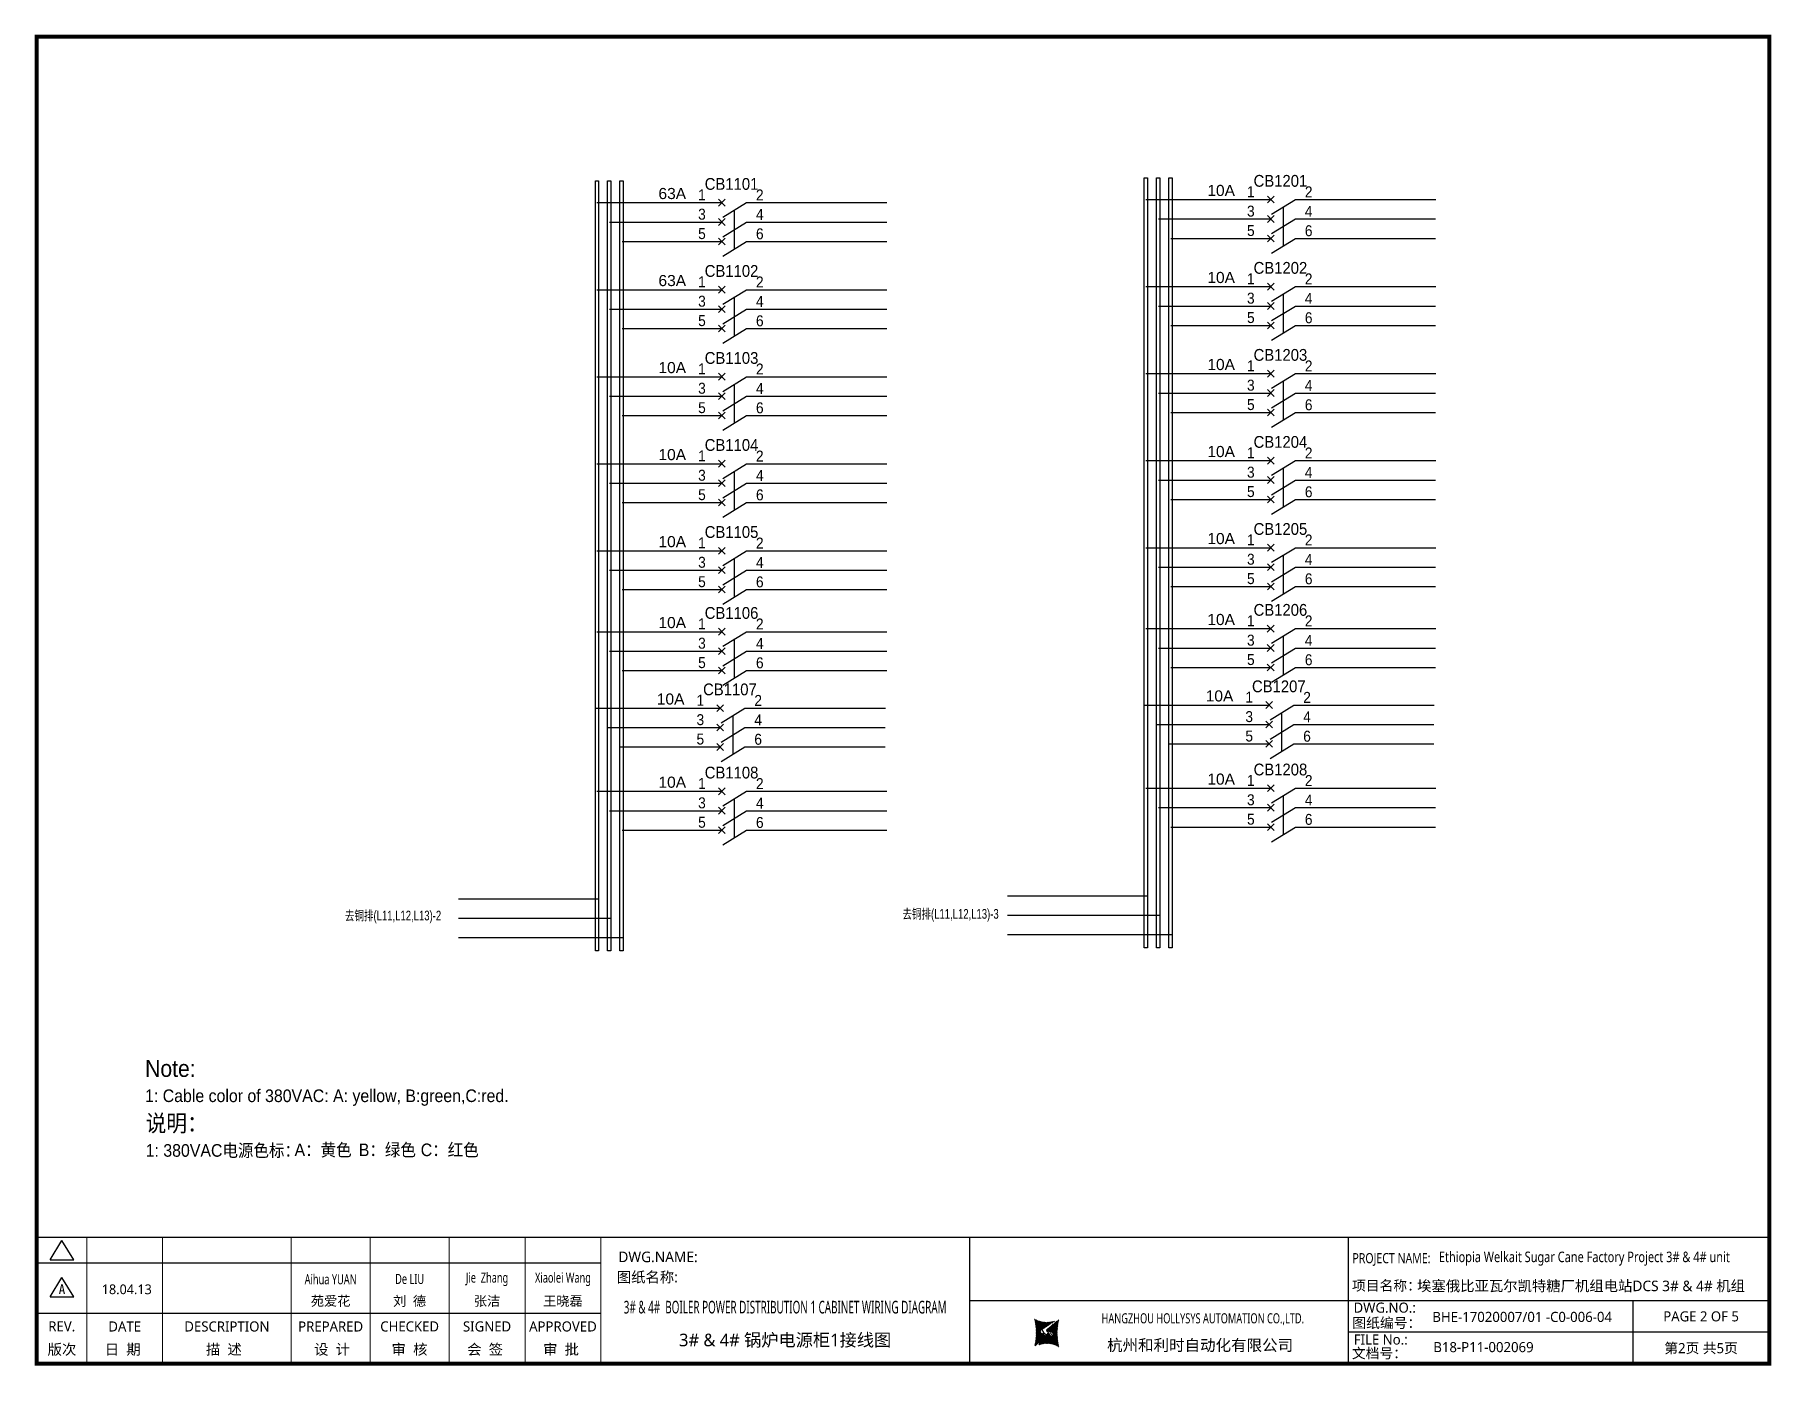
# Model space of a CAD drawing. Extents: x 81437 to 204847, y -54769 to -29444.
# Drawn here: x 101477 to 105602, y -36870 to -33707 of the extents above; entities that cross this region are included whole.
import ezdxf
from ezdxf.enums import TextEntityAlignment as Align
from ezdxf.lldxf.tags import DXFTag

# ---------------------------------------------------------------- set-up
doc = ezdxf.new("R2010")
doc.units = 0
doc.header["$LTSCALE"] = 100
doc.header["$MEASUREMENT"] = 0
for name, color, linetype in [('t', 1, 'Continuous'), ('标准图框及表格', 7, 'Continuous'), ('空气开关', 7, 'Continuous')]:
    doc.layers.add(name, color=color, linetype=linetype)
doc.styles.add('HZ', font='arial.ttf', dxfattribs={"width": 0.7})
doc.styles.get("Standard").update_dxf_attribs({"font": ''})
doc.styles.add('微软雅黑', font='')
doc.styles.get('Standard').set_extended_font_data('SimSun')
doc.styles.get('微软雅黑').set_extended_font_data('Microsoft YaHei')
tags = doc.linetypes.add('CENTER', pattern=[2, 1.25, -0.25, 0.25, -0.25]).pattern_tags.tags
tags[10:11] = [DXFTag(74, 4), DXFTag(75, 0), DXFTag(340, '0'), DXFTag(46, 1.0), DXFTag(50, 0.0), DXFTag(44, 0.0), DXFTag(45, 0.0)]
tags[8:9] = [DXFTag(74, 4), DXFTag(75, 0), DXFTag(340, '0'), DXFTag(46, 1.0), DXFTag(50, 0.0), DXFTag(44, 0.0), DXFTag(45, 0.0)]
tags[6:7] = [DXFTag(74, 4), DXFTag(75, 0), DXFTag(340, '0'), DXFTag(46, 1.0), DXFTag(50, 0.0), DXFTag(44, 0.0), DXFTag(45, 0.0)]
tags[4:5] = [DXFTag(74, 4), DXFTag(75, 0), DXFTag(340, '0'), DXFTag(46, 1.0), DXFTag(50, 0.0), DXFTag(44, 0.0), DXFTag(45, 0.0)]
pattern_1 = [(45, (-6.162819773475348, -58.86246267448996), (-0.736262898216564, 0.7362628982165641), [])]

msp = doc.modelspace()

# ---------------------------------------------------------------- texts
at = {"style": 'HZ', "width": 0.7}
for s, p in [('去铜排(L11,L12,L13)-2', (102213.4247210946, -35810.75149031623)), ('去铜排(L11,L12,L13)-3', (103537.8646084581, -35806.80095358998))]:
    msp.add_text(s, height=23.1, dxfattribs=at).set_placement(p)
at = {"color": 3, "style": 'HZ', "width": 0.9}
for s, height, p in [('Note:', 40, (101738.6680693767, -36182.51024392096)), ('1: Cable color of 380VAC: A: yellow, B:green,C:red.', 30, (101738.6680693767, -36242.25568020839)), ('说明：', 40, (101740.0855179586, -36312.394408097)), ('说明：', 40, (101740.0855179586, -36312.394408097)), ('1: 380VAC电源色标：', 30, (101740.0855179586, -36372.13984438442)), ('A：黄色', 30, (102093.7418508125, -36370.70822202566)), ('B：绿色', 30, (102246.3593197003, -36370.70838457654)), ('C：红色', 30, (102393.4975084299, -36370.70838457654))]:
    msp.add_text(s, height=height, dxfattribs=at).set_placement(p)
at = {"layer": '空气开关', "style": 'HZ', "width": 0.9}
for s, p in [('1', (103052.4747898632, -34100.38108447704)), ('2', (103189.8872894456, -34100.83924890997)), ('1', (104356.3767153923, -34093.0966167909)), ('2', (104493.7892149747, -34093.55478122383)), ('3', (104356.3767153923, -34139.2082522224)), ('4', (104493.7892149747, -34139.66641665533)), ('3', (103052.4747898632, -34146.49271990854)), ('4', (103189.8872894456, -34146.95088434147)), ('5', (103052.4747898632, -34192.60435534005)), ('6', (103189.8872894456, -34193.06251977298)), ('5', (104356.3767153923, -34185.3198876539)), ('6', (104493.7892149747, -34185.77805208683)), ('1', (104356.3767153923, -34299.78074535495)), ('2', (104493.7892149747, -34300.23890978788)), ('1', (103052.4747898632, -34307.0652130411)), ('2', (103189.8872894456, -34307.52337747403)), ('3', (104356.3767153923, -34345.89238078646)), ('4', (104493.7892149747, -34346.35054521939)), ('3', (103052.4747898632, -34353.1768484726)), ('4', (103189.8872894456, -34353.63501290553)), ('5', (103052.4747898632, -34399.2884839041)), ('6', (103189.8872894456, -34399.74664833703)), ('5', (104356.3767153923, -34392.00401621796)), ('6', (104493.7892149747, -34392.46218065089)), ('1', (104356.3767153923, -34506.46487391901)), ('2', (104493.7892149747, -34506.92303835194)), ('1', (103052.4747898632, -34513.74934160515)), ('2', (103189.8872894456, -34514.20750603808)), ('3', (104356.3767153923, -34552.57650935051)), ('4', (104493.7892149747, -34553.03467378344)), ('3', (103052.4747898632, -34559.86097703665)), ('4', (103189.8872894456, -34560.31914146958)), ('5', (103052.4747898632, -34605.97261246815)), ('6', (103189.8872894456, -34606.43077690108)), ('5', (104356.3767153923, -34598.68814478201)), ('6', (104493.7892149747, -34599.14630921494)), ('1', (104356.3767153923, -34713.14900248306)), ('2', (104493.7892149747, -34713.60716691599)), ('1', (103052.4747898632, -34720.43347016921)), ('2', (103189.8872894456, -34720.89163460214)), ('3', (104356.3767153923, -34759.26063791457)), ('4', (104493.7892149747, -34759.7188023475)), ('3', (103052.4747898632, -34766.54510560071)), ('4', (103189.8872894456, -34767.00327003364)), ('5', (103052.4747898632, -34812.65674103221)), ('6', (103189.8872894456, -34813.11490546514)), ('5', (104356.3767153923, -34805.37227334607)), ('6', (104493.7892149747, -34805.830437779)), ('1', (104356.3767153923, -34919.83313104712)), ('2', (104493.7892149747, -34920.29129548005)), ('1', (103052.4747898632, -34927.11759873326)), ('2', (103189.8872894456, -34927.57576316619)), ('3', (104356.3767153923, -34965.94476647862)), ('4', (104493.7892149747, -34966.40293091155)), ('3', (103052.4747898632, -34973.22923416476)), ('4', (103189.8872894456, -34973.68739859769)), ('5', (103052.4747898632, -35019.34086959626)), ('6', (103189.8872894456, -35019.79903402919)), ('5', (104356.3767153923, -35012.05640191012)), ('6', (104493.7892149747, -35012.51456634305)), ('1', (103052.4592807273, -35119.33632947137)), ('2', (103189.8717803097, -35119.7944939043)), ('1', (104356.3612062564, -35112.05186178523)), ('2', (104493.7737058388, -35112.51002621816)), ('3', (103052.4592807273, -35165.44796490287)), ('4', (103189.8717803097, -35165.9061293358)), ('3', (104356.3612062564, -35158.16349721673)), ('4', (104493.7737058388, -35158.62166164966)), ('5', (103052.4592807273, -35211.55960033437)), ('6', (103189.8717803097, -35212.0177647673)), ('5', (104356.3612062564, -35204.27513264823)), ('6', (104493.7737058388, -35204.73329708116)), ('1', (104352.5267153923, -35293.64127927954)), ('2', (104489.9392149747, -35294.09944371247)), ('1', (103048.6247898632, -35300.92574696568)), ('2', (103186.0372894456, -35301.38391139861)), ('3', (103048.6247898632, -35347.03738239718)), ('4', (103186.0372894456, -35347.49554683011)), ('3', (104352.5267153923, -35339.75291471104)), ('4', (104489.9392149747, -35340.21107914397)), ('5', (103048.6247898632, -35393.14901782868)), ('6', (103186.0372894456, -35393.60718226161)), ('5', (104352.5267153923, -35385.86455014254)), ('6', (104489.9392149747, -35386.32271457547)), ('1', (103052.492547261, -35498.48737901489)), ('2', (103189.9050468434, -35498.94554344782)), ('1', (104356.3944727901, -35491.20291132875)), ('2', (104493.8069723724, -35491.66107576168)), ('3', (103052.492547261, -35544.59901444639)), ('3', (104356.3944727901, -35537.31454676025)), ('4', (104493.8069723724, -35537.77271119318)), ('4', (103189.9050468434, -35545.05717887932)), ('5', (104356.3944727901, -35583.42618219175)), ('6', (104493.8069723724, -35583.88434662468)), ('5', (103052.492547261, -35590.7106498779)), ('6', (103189.9050468434, -35591.16881431083))]:
    msp.add_text(s, height=26.00961058081033, dxfattribs=at).set_placement(p)

# ---------------------------------------------------------------- blocks, each defined once
blk = doc.blocks.new('图框')
at = {"layer": '标准图框及表格'}
h = blk.add_hatch(dxfattribs=at)
h.set_pattern_fill('ANSI31', color=5, scale=8.329863809039892, style=0)
h.set_pattern_definition(pattern_1)
edge = h.paths.add_edge_path()
edge.add_arc((2393.094436262916, -3057.016314091056), 55.18534773488954, 238.1092081981581, 291.6531626184834)
edge.add_line((2413.457117633552, -3108.307481089123), (2382.362679957259, -3129.105284474292))
edge.add_arc((2232.744557938924, -3137.191253253037), 135.3602868968974, 346.3915348661821, 374.2500326978034)
edge.add_line((2364.304773850054, -3169.039594784347), (2391.343418124445, -3146.7148906974))
edge.add_line((2385.17637942767, -3139.143911424919), (2389.981166822123, -3139.761302572286))
edge.add_spline(control_points=[(2391.307199095063, -3146.750097628447), (2392.196661605914, -3145.885543305817), (2393.808172678844, -3144.319160410171), (2393.706362376579, -3140.114756849009), (2391.263680388605, -3139.875266105763), (2389.959101290711, -3139.747359722689)], knot_values=[0, 0, 0, 0, 6.844331067525468, 12.40042740766005, 18.76924275352248, 18.76924275352248, 18.76924275352248, 18.76924275352248], weights=[1, 1, 1, 1, 1, 1], degree=3, periodic=0)
edge.add_spline(control_points=[(2382.352543285211, -3129.127895979397), (2381.626555155563, -3129.73152025812), (2380.315378592357, -3130.821700626719), (2379.381276507607, -3132.24510027398), (2378.964379386169, -3132.880374753903)], knot_values=[0, 0, 0, 0, 5.253673658024614, 9.488438564008057, 9.488438564008057, 9.488438564008057, 9.488438564008057], weights=[1, 1, 1, 1, 1], degree=3, periodic=0)
edge.add_spline(control_points=[(2380.109845815059, -3131.144179531064), (2379.558651433159, -3131.767985770505), (2378.469607692277, -3133.249177120419), (2378.75000888206, -3136.59141356358), (2381.696031569307, -3138.758015293683), (2384.022624161043, -3139.007997601494), (2385.15175362843, -3139.129317677358)], knot_values=[10.66597461496156, 10.66597461496156, 10.66597461496156, 10.66597461496156, 18.97770399508879, 28.89455822145742, 41.119553648298, 52.64692538081317, 52.64692538081317, 52.64692538081317, 52.64692538081317], weights=[1, 1, 1, 1, 1, 1, 1], degree=3, periodic=0)
h = blk.add_hatch(dxfattribs=at)
h.set_pattern_fill('ANSI31', color=3, scale=8.329863809039892, style=0)
h.set_pattern_definition(pattern_1)
edge = h.paths.add_edge_path()
edge.add_line((2396.306912351669, -3134.638821765021), (2401.543221691929, -3135.303048767099))
edge.add_spline(control_points=[(2394.881673431148, -3127.632408877759), (2393.992210920092, -3128.496963200258), (2392.380699847337, -3130.063346096064), (2392.482510149457, -3134.26774965708), (2394.925192137576, -3134.507240400384), (2396.229771235499, -3134.635146783385)], knot_values=[0, 0, 0, 0, 6.844331067526932, 12.40042740766158, 18.76924275352342, 18.76924275352342, 18.76924275352342, 18.76924275352342], weights=[1, 1, 1, 1, 1, 1], degree=3, periodic=0)
edge.add_line((2421.884098676157, -3105.342911721815), (2394.845454401773, -3127.667615808762))
edge.add_spline(control_points=[(2406.462349776273, -3142.781070641064), (2406.85282482484, -3142.285248106444), (2407.700959278394, -3140.915136680455), (2407.438863643569, -3137.791092942495), (2404.4928409567, -3135.624491212552), (2402.166248364556, -3135.374508904741), (2401.037118897577, -3135.253188828716)], knot_values=[12.65408913243743, 12.65408913243743, 12.65408913243743, 12.65408913243743, 18.97770399508879, 28.89455822145742, 41.119553648298, 52.64692538081317, 52.64692538081317, 52.64692538081317, 52.64692538081317], weights=[1, 1, 1, 1, 1, 1, 1], degree=3, periodic=0)
edge.add_line((2405.463463917236, -3143.838156073773), (2406.618423075823, -3142.594514654259))
edge.add_line((2403.858524028219, -3145.261600863971), (2405.463463917236, -3143.838156073904))
edge.add_line((2372.73175489228, -3166.075025417009), (2403.826192568573, -3145.277222031841))
edge.add_arc((2393.094436262916, -3217.366192415033), 55.18534773488965, 58.10920819815809, 111.6531626184834)
edge.add_arc((2553.444314586908, -3137.191253253037), 135.360286896897, 166.3915348661823, 194.2500326978024)
at = {"color": 7}
for p, q in [((2209.47921527367, -2910.443887418679), (2209.47921527367, -3210.443887418679)), ((3109.47921527367, -2910.443887418679), (3109.47921527367, -3210.443887418679)), ((-6.162819773475348, -2970.443887418679), (1333.995352829523, -2970.443887418679)), ((-6.162819773475348, -3090.443887418679), (1333.995352829523, -3090.443887418679)), ((2209.47921527367, -3060.443887418679), (3109.47921527367, -3060.443887418679)), ((3109.47921527367, -3060.443887418679), (4109.47921527367, -3060.443887418679)), ((3785.62275226965, -3060.443887418679), (3785.62275226965, -3210.443887418679)), ((4109.47921527367, -3135.443887418679), (3109.47921527367, -3135.443887418679))]:
    blk.add_line(p, q, dxfattribs=at)
at = {"color": 7, "const_width": 3}
blk.add_lwpolyline([(4109.47921527367, -2910.443887418679), (-6.162819773475348, -2910.443887418679)], dxfattribs=at)
at = {"layer": 't', "color": 7}
for p, q in [((25.78656344305637, -2963.855076038152), (53.73638948711596, -2917.984787991318)), ((81.68621553114644, -2963.855076038152), (53.73638948711596, -2917.984787991318)), ((25.78656344305637, -2963.855076038152), (81.68621553114644, -2963.855076038152)), ((25.78656344305637, -3051.839702165522), (53.73638948711596, -3005.969414118631)), ((81.68621553114644, -3051.839702165522), (53.73638948711596, -3005.969414118631)), ((25.78656344305637, -3051.839702165522), (81.68621553114644, -3051.839702165522))]:
    blk.add_line(p, q, dxfattribs=at)
at = {"layer": 't', "color": 7, "const_width": 9.61519705431492}
blk.add_lwpolyline([(4109.47921527367, -3210.443887418679), (4109.47921527367, -58.86246267448996), (-6.162819773475348, -58.86246267448996), (-6.162819773475348, -3210.443887418679)], close=True, dxfattribs=at)
at = {"layer": 't', "color": 7, "const_width": 2.40379926357873}
for points in [[(112.6024995874977, -2911.645787050457), (112.6024995874977, -3210.443887418679)], [(292.8874443558816, -2911.645787050457), (292.8874443558816, -3210.443887418679)], [(598.2254953145239, -2911.645787050457), (598.2254953145239, -3215.27550872017)], [(785.8254793036103, -2911.645787050457), (785.8254793036103, -3215.27550872017)], [(973.4254632926677, -2911.645787050457), (973.4254632926677, -3215.27550872017)], [(1153.71040806111, -2911.645787050457), (1153.71040806111, -3215.27550872017)], [(1333.995352829523, -2911.645787050457), (1333.995352829523, -3215.27550872017)]]:
    blk.add_lwpolyline(points, dxfattribs=at)
at = {"color": 7, "linetype": 'CENTER', "style": '微软雅黑'}
for s, height, p in [('项目名称：', 24, (3118.237888517288, -3036.94681899895)), ('图纸编号：', 24, (3119.058468482224, -3125.527001057468)), ('杭州和利时自动化有限公司', 27, (2536.38633266712, -3179.976961063531)), ('文档号：', 24, (3117.869572934458, -3197.591179766443))]:
    blk.add_text(s, height=height, dxfattribs=at).set_placement(p)
at = {"color": 7, "style": '微软雅黑', "flags": 8}
for tag, p, height in [('DWG.NAME:', (1375.473639447489, -2969.2419877869), 25), ('DWG.NO.:', (3122.023352488108, -3089.264933317976), 24), ('图纸编号', (3309.199899152482, -3111.267140832559), 24), ('FILENO.:', (3122.509725826509, -3164.966587124836), 24), ('文档号', (3311.563545755656, -3182.994948628203), 24)]:
    blk.add_attdef(tag, p, '', height=height, dxfattribs=at)
at = {"color": 7, "style": '微软雅黑', "width": 0.8, "flags": 8}
for tag, p, height in [('PROJECTNAME:', (3119.317365890063, -2971.670387076527), 24), ('PROJECT_NAME', (3324.743137664682, -2969.191656158461), 25)]:
    blk.add_attdef(tag, p, '', height=height, dxfattribs=at)
at = {"color": 7, "style": '微软雅黑', "flags": 8}
for tag, height, width, p in [('RENLIU', 24, 0.7, (692.0254873090671, -3009.243060483925)), ('SHUFENWANG', 24, 0.7, (879.6254712981536, -3009.243060483925)), ('FANGHOU', 24, 0.7, (1063.567935676903, -3009.243060483925)), ('DANDANLI', 24, 0.7, (1243.852880445316, -3009.243060483925)), ('#10STATIONONTROLCABINETCOVER', 30, 0.6, (1771.737284051596, -3076.044837234568)), ('HANGZHOUHOLLYSYSAUTOMATIONCO.,LTD.', 24, 0.7, (2763.919484516009, -3104.577265918681))]:
    blk.add_attdef(tag, text='', height=height, dxfattribs=dict(at, width=width)).set_placement(p, align=Align.MIDDLE)
for tag, p in [('图纸名称:', (1371.649552043295, -3024.785799731683)), ('项目名称', (3272.897224152879, -3045.626842364768))]:
    blk.add_attdef(tag, text='', height=25, dxfattribs=at).set_placement(p, align=Align.BOTTOM_LEFT)
at = {"color": 7, "flags": 8}
blk.add_attdef('A', text='', height=23, dxfattribs=at).set_placement((53.73638948711596, -3033.744016823508), align=Align.MIDDLE)
at = {"color": 7, "style": '微软雅黑', "flags": 8}
for tag, height, p in [('设计时间', 23, (207.7030023673433, -3033.744016823508)), ('刘仁', 23, (692.0254873090671, -3061.050838701933)), ('王姝芬', 23, (879.6254712981536, -3061.050838701933)), ('侯方', 23, (1063.567935676903, -3061.050838701933)), ('李丹丹', 23, (1243.852880445316, -3061.050838701933)), ('PAGEXOFX', 24, (3947.55098377166, -3097.943887418679)), ('REV.', 24, (53.21983990701119, -3121.911417548025)), ('DATE', 24, (202.7449719716897, -3121.911417548025)), ('DESCRIPTION', 24, (445.5564698352027, -3121.911417548025)), ('PREPARED', 24, (692.0254873090671, -3121.911417548025)), ('CHECKED', 24, (879.625471298139, -3121.911417548025)), ('SIGNED', 24, (1063.567935676889, -3121.911417548025)), ('APPROVED', 24, (1243.852880445316, -3121.911417548025)), ('图纸名称', 30, (1771.737284051596, -3153.557526718527)), ('第几页共几页', 24, (3947.55098377166, -3172.943887418679))]:
    blk.add_attdef(tag, text='', height=height, dxfattribs=at).set_placement(p, align=Align.MIDDLE)
at = {"layer": 't', "color": 7, "style": '微软雅黑'}
for s, p in [('版次', (53.73638948711596, -3176.462903945333)), ('日  期', (198.0371495971121, -3176.462903945333)), ('描  述', (438.3267756979694, -3176.462903945333)), ('设  计', (695.3342144116759, -3176.462903945333)), ('审  核', (879.4319590690502, -3176.462903945333)), ('会  签', (1058.860113302311, -3176.462903945333)), ('审  批', (1239.145058070724, -3176.462903945333))]:
    blk.add_text(s, height=25, dxfattribs=at).set_placement(p, align=Align.MIDDLE_CENTER)
at = {"layer": '标准图框及表格', "color": 5, "style": 'HZ'}
for s, p in [('pgqh', (2367.722055843864, -3118.539690870716)), ('hollilas', (2367.889081852576, -3144.830947292762))]:
    blk.add_text(s, height=5.205656721233694, dxfattribs=at).set_placement(p)
at = {"layer": '标准图框及表格', "color": 3, "style": 'HZ'}
for s, height, p in [('auto', 8.676094535389492, (2394.744307490306, -3133.062499086471)), ('hollysys', 4.338047267694746, (2396.375285240625, -3158.593924068552))]:
    blk.add_text(s, height=height, dxfattribs=at).set_placement(p)
blk = doc.blocks.new('供电端子')
at = {"style": 'HZ', "width": 0.7}
blk.add_attdef('供电端子', (0, 0), '', height=17, dxfattribs=at)

# ---------------------------------------------------------------- linework, layer by layer
at = {"color": 2}
for p, q in [((102812.219944412, -34106.07604679926), (103108.8845580412, -34106.07604679926)), ((103167.4382893524, -34106.07604679926), (103501.1337514986, -34106.07604679926)), ((104116.1218699411, -34098.79157911312), (104412.7864835703, -34098.79157911312)), ((104471.3402148814, -34098.79157911312), (104805.0356770277, -34098.79157911312)), ((102812.219944412, -34312.76017536331), (103108.8845580412, -34312.76017536331)), ((103167.4382893524, -34312.76017536331), (103501.1337514986, -34312.76017536331)), ((104116.1218699411, -34305.47570767717), (104412.7864835703, -34305.47570767717)), ((104471.3402148814, -34305.47570767717), (104805.0356770277, -34305.47570767717)), ((102812.219944412, -34519.44430392737), (103108.8845580412, -34519.44430392737)), ((103167.4382893524, -34519.44430392737), (103501.1337514986, -34519.44430392737)), ((104116.1218699411, -34512.15983624123), (104412.7864835703, -34512.15983624123)), ((104471.3402148814, -34512.15983624123), (104805.0356770277, -34512.15983624123)), ((102812.219944412, -34726.12843249142), (103108.8845580412, -34726.12843249142)), ((103167.4382893524, -34726.12843249142), (103501.1337514986, -34726.12843249142)), ((104116.1218699411, -34718.84396480528), (104412.7864835703, -34718.84396480528)), ((104471.3402148814, -34718.84396480528), (104805.0356770277, -34718.84396480528)), ((102812.219944412, -34932.81256105548), (103108.8845580412, -34932.81256105548)), ((103167.4382893524, -34932.81256105548), (103501.1337514986, -34932.81256105548)), ((104116.1218699411, -34925.52809336934), (104412.7864835703, -34925.52809336934)), ((104471.3402148814, -34925.52809336934), (104805.0356770277, -34925.52809336934)), ((102812.2044352761, -35125.03129179359), (103108.8690489053, -35125.03129179359)), ((103167.4227802165, -35125.03129179359), (103501.1182423627, -35125.03129179359)), ((104116.1063608052, -35117.74682410745), (104412.7709744344, -35117.74682410745)), ((104471.3247057456, -35117.74682410745), (104805.0201678918, -35117.74682410745)), ((102808.369944412, -35306.6207092879), (103105.0345580412, -35306.6207092879)), ((103163.5882893524, -35306.6207092879), (103497.2837514986, -35306.6207092879)), ((104112.2718699411, -35299.33624160176), (104408.9364835703, -35299.33624160176)), ((104467.4902148815, -35299.33624160176), (104801.1856770277, -35299.33624160176)), ((102812.2377018097, -35504.18234133711), (103108.902315439, -35504.18234133711)), ((103167.4560467501, -35504.18234133711), (103501.1515088964, -35504.18234133711)), ((104116.1396273388, -35496.89787365097), (104412.8042409681, -35496.89787365097)), ((104471.3579722792, -35496.89787365097), (104805.0534344255, -35496.89787365097)), ((102483.4322410515, -35759.5490753117), (102817.1277031977, -35759.5490753117)), ((103787.3341665806, -35752.26460762556), (104121.0296287268, -35752.26460762556))]:
    msp.add_line(p, q, dxfattribs=at)
at = {"color": 6}
for p, q in [((103116.9764368885, -34114.16792564659), (103100.7926791939, -34097.98416795192)), ((103100.7926791939, -34114.16792564659), (103116.9764368885, -34097.98416795192)), ((103110.9666144162, -34140.86403297689), (103167.4382893524, -34106.07604679926)), ((104420.8783624176, -34106.88345796045), (104404.6946047229, -34090.69970026578)), ((104404.6946047229, -34106.88345796045), (104420.8783624176, -34090.69970026578)), ((104414.8685399453, -34133.57956529075), (104471.3402148814, -34098.79157911312)), ((103100.7926791939, -34160.2795610781), (103116.9764368885, -34144.09580338342)), ((103116.9764368885, -34160.2795610781), (103100.7926791939, -34144.09580338342)), ((103110.9666144162, -34186.97566840839), (103167.4382893524, -34152.18768223076)), ((104404.6946047229, -34152.99509339195), (104420.8783624176, -34136.81133569728)), ((104420.8783624176, -34152.99509339195), (104404.6946047229, -34136.81133569728)), ((104414.8685399453, -34179.69120072225), (104471.3402148814, -34144.90321454462)), ((103100.7926791939, -34206.3911965096), (103116.9764368885, -34190.20743881493)), ((103116.9764368885, -34206.3911965096), (103100.7926791939, -34190.20743881493)), ((103110.9666144162, -34233.08730383989), (103167.4382893524, -34198.29931766226)), ((104404.6946047229, -34199.10672882346), (104420.8783624176, -34182.92297112878)), ((104420.8783624176, -34199.10672882346), (104404.6946047229, -34182.92297112878)), ((104414.8685399453, -34225.80283615375), (104471.3402148814, -34191.01484997612)), ((103116.9764368885, -34320.85205421065), (103100.7926791939, -34304.66829651598)), ((103100.7926791939, -34320.85205421065), (103116.9764368885, -34304.66829651598)), ((103110.9666144162, -34347.54816154094), (103167.4382893524, -34312.76017536331)), ((104420.8783624176, -34313.56758652451), (104404.6946047229, -34297.38382882984)), ((104404.6946047229, -34313.56758652451), (104420.8783624176, -34297.38382882984)), ((104414.8685399453, -34340.2636938548), (104471.3402148814, -34305.47570767717)), ((103100.7926791939, -34366.96368964215), (103116.9764368885, -34350.77993194748)), ((103116.9764368885, -34366.96368964215), (103100.7926791939, -34350.77993194748)), ((103110.9666144162, -34393.65979697245), (103167.4382893524, -34358.87181079482)), ((104404.6946047229, -34359.67922195601), (104420.8783624176, -34343.49546426134)), ((104420.8783624176, -34359.67922195601), (104404.6946047229, -34343.49546426134)), ((104414.8685399453, -34386.3753292863), (104471.3402148814, -34351.58734310867)), ((103100.7926791939, -34413.07532507365), (103116.9764368885, -34396.89156737898)), ((103116.9764368885, -34413.07532507365), (103100.7926791939, -34396.89156737898)), ((104404.6946047229, -34405.79085738751), (104420.8783624176, -34389.60709969284)), ((104420.8783624176, -34405.79085738751), (104404.6946047229, -34389.60709969284)), ((104414.8685399453, -34432.48696471781), (104471.3402148814, -34397.69897854017)), ((103110.9666144162, -34439.77143240395), (103167.4382893524, -34404.98344622632)), ((103116.9764368885, -34527.5361827747), (103100.7926791939, -34511.35242508003)), ((103100.7926791939, -34527.5361827747), (103116.9764368885, -34511.35242508003)), ((103110.9666144162, -34554.232290105), (103167.4382893524, -34519.44430392737)), ((104420.8783624176, -34520.25171508856), (104404.6946047229, -34504.06795739389)), ((104404.6946047229, -34520.25171508856), (104420.8783624176, -34504.06795739389)), ((104414.8685399453, -34546.94782241886), (104471.3402148814, -34512.15983624123)), ((103100.7926791939, -34573.64781820621), (103116.9764368885, -34557.46406051153)), ((103116.9764368885, -34573.64781820621), (103100.7926791939, -34557.46406051153)), ((103110.9666144162, -34600.3439255365), (103167.4382893524, -34565.55593935887)), ((104404.6946047229, -34566.36335052006), (104420.8783624176, -34550.17959282539)), ((104420.8783624176, -34566.36335052006), (104404.6946047229, -34550.17959282539)), ((104414.8685399453, -34593.05945785036), (104471.3402148814, -34558.27147167273)), ((103100.7926791939, -34619.75945363771), (103116.9764368885, -34603.57569594304)), ((103116.9764368885, -34619.75945363771), (103100.7926791939, -34603.57569594304)), ((104404.6946047229, -34612.47498595157), (104420.8783624176, -34596.29122825689)), ((104420.8783624176, -34612.47498595157), (104404.6946047229, -34596.29122825689)), ((104414.8685399453, -34639.17109328186), (104471.3402148814, -34604.38310710423)), ((103110.9666144162, -34646.455560968), (103167.4382893524, -34611.66757479037)), ((103116.9764368885, -34734.22031133876), (103100.7926791939, -34718.03655364409)), ((103100.7926791939, -34734.22031133876), (103116.9764368885, -34718.03655364409)), ((103110.9666144162, -34760.91641866905), (103167.4382893524, -34726.12843249142)), ((104420.8783624176, -34726.93584365262), (104404.6946047229, -34710.75208595795)), ((104404.6946047229, -34726.93584365262), (104420.8783624176, -34710.75208595795)), ((104414.8685399453, -34753.63195098291), (104471.3402148814, -34718.84396480528)), ((103100.7926791939, -34780.33194677026), (103116.9764368885, -34764.14818907559)), ((103116.9764368885, -34780.33194677026), (103100.7926791939, -34764.14818907559)), ((103110.9666144162, -34807.02805410056), (103167.4382893524, -34772.24006792292)), ((104404.6946047229, -34773.04747908412), (104420.8783624176, -34756.86372138945)), ((104420.8783624176, -34773.04747908412), (104404.6946047229, -34756.86372138945)), ((104414.8685399453, -34799.74358641441), (104471.3402148814, -34764.95560023678)), ((103100.7926791939, -34826.44358220176), (103116.9764368885, -34810.25982450709)), ((103116.9764368885, -34826.44358220176), (103100.7926791939, -34810.25982450709)), ((104404.6946047229, -34819.15911451562), (104420.8783624176, -34802.97535682095)), ((104420.8783624176, -34819.15911451562), (104404.6946047229, -34802.97535682095)), ((104414.8685399453, -34845.85522184592), (104471.3402148814, -34811.06723566828)), ((103110.9666144162, -34853.13968953206), (103167.4382893524, -34818.35170335443)), ((103116.9764368885, -34940.90443990281), (103100.7926791939, -34924.72068220814)), ((103100.7926791939, -34940.90443990281), (103116.9764368885, -34924.72068220814)), ((103110.9666144162, -34967.60054723311), (103167.4382893524, -34932.81256105548)), ((104420.8783624176, -34933.61997221667), (104404.6946047229, -34917.436214522)), ((104404.6946047229, -34933.61997221667), (104420.8783624176, -34917.436214522)), ((104414.8685399453, -34960.31607954697), (104471.3402148814, -34925.52809336934)), ((103100.7926791939, -34987.01607533432), (103116.9764368885, -34970.83231763964)), ((103116.9764368885, -34987.01607533432), (103100.7926791939, -34970.83231763964)), ((103110.9666144162, -35013.71218266461), (103167.4382893524, -34978.92419648698)), ((104404.6946047229, -34979.73160764817), (104420.8783624176, -34963.5478499535)), ((104420.8783624176, -34979.73160764817), (104404.6946047229, -34963.5478499535)), ((104414.8685399453, -35006.42771497847), (104471.3402148814, -34971.63972880084)), ((103100.7926791939, -35033.12771076582), (103116.9764368885, -35016.94395307115)), ((103116.9764368885, -35033.12771076582), (103100.7926791939, -35016.94395307115)), ((104404.6946047229, -35025.84324307967), (104420.8783624176, -35009.659485385)), ((104420.8783624176, -35025.84324307967), (104404.6946047229, -35009.659485385)), ((104414.8685399453, -35052.53935040997), (104471.3402148814, -35017.75136423234)), ((103110.9666144162, -35059.82381809611), (103167.4382893524, -35025.03583191848)), ((103116.9609277526, -35133.12317064092), (103100.777170058, -35116.93941294625)), ((103100.777170058, -35133.12317064092), (103116.9609277526, -35116.93941294625)), ((103110.9511052804, -35159.81927797122), (103167.4227802165, -35125.03129179359)), ((104420.8628532817, -35125.83870295478), (104404.6790955871, -35109.65494526011)), ((104404.6790955871, -35125.83870295478), (104420.8628532817, -35109.65494526011)), ((104414.8530308094, -35152.53481028508), (104471.3247057456, -35117.74682410745)), ((103100.777170058, -35179.23480607243), (103116.9609277526, -35163.05104837775)), ((103116.9609277526, -35179.23480607243), (103100.777170058, -35163.05104837775)), ((103110.9511052804, -35205.93091340272), (103167.4227802165, -35171.14292722509)), ((104404.6790955871, -35171.95033838628), (104420.8628532817, -35155.76658069161)), ((104420.8628532817, -35171.95033838628), (104404.6790955871, -35155.76658069161)), ((104414.8530308094, -35198.64644571658), (104471.3247057456, -35163.85845953895)), ((103100.777170058, -35225.34644150393), (103116.9609277526, -35209.16268380926)), ((103116.9609277526, -35225.34644150393), (103100.777170058, -35209.16268380926)), ((103110.9511052804, -35252.04254883422), (103167.4227802165, -35217.25456265659)), ((104404.6790955871, -35218.06197381778), (104420.8628532817, -35201.87821612311)), ((104420.8628532817, -35218.06197381778), (104404.6790955871, -35201.87821612311)), ((104414.8530308094, -35244.75808114808), (104471.3247057456, -35209.97009497045)), ((103113.1264368885, -35314.71258813523), (103096.9426791939, -35298.52883044056)), ((103096.9426791939, -35314.71258813523), (103113.1264368885, -35298.52883044056)), ((103107.1166144163, -35341.40869546553), (103163.5882893524, -35306.6207092879)), ((104417.0283624176, -35307.42812044909), (104400.844604723, -35291.24436275442)), ((104400.844604723, -35307.42812044909), (104417.0283624176, -35291.24436275442)), ((104411.0185399453, -35334.12422777939), (104467.4902148815, -35299.33624160176)), ((103096.9426791939, -35360.82422356673), (103113.1264368885, -35344.64046587206)), ((103113.1264368885, -35360.82422356673), (103096.9426791939, -35344.64046587206)), ((103107.1166144163, -35387.52033089703), (103163.5882893524, -35352.7323447194)), ((104400.844604723, -35353.53975588059), (104417.0283624176, -35337.35599818592)), ((104417.0283624176, -35353.53975588059), (104400.844604723, -35337.35599818592)), ((104411.0185399453, -35380.23586321089), (104467.4902148815, -35345.44787703326)), ((103096.9426791939, -35406.93585899824), (103113.1264368885, -35390.75210130357)), ((103113.1264368885, -35406.93585899824), (103096.9426791939, -35390.75210130357)), ((104400.844604723, -35399.65139131209), (104417.0283624176, -35383.46763361742)), ((104417.0283624176, -35399.65139131209), (104400.844604723, -35383.46763361742)), ((104411.0185399453, -35426.34749864239), (104467.4902148815, -35391.55951246476)), ((103107.1166144163, -35433.63196632853), (103163.5882893524, -35398.8439801509)), ((103116.9941942863, -35512.27422018444), (103100.8104365916, -35496.09046248977)), ((103100.8104365916, -35512.27422018444), (103116.9941942863, -35496.09046248977)), ((103110.984371814, -35538.97032751474), (103167.4560467501, -35504.18234133711)), ((104420.8961198154, -35504.9897524983), (104404.7123621207, -35488.80599480363)), ((104404.7123621207, -35504.9897524983), (104420.8961198154, -35488.80599480363)), ((104414.8862973431, -35531.6858598286), (104471.3579722792, -35496.89787365097)), ((103100.8104365916, -35558.38585561595), (103116.9941942863, -35542.20209792128)), ((103116.9941942863, -35558.38585561595), (103100.8104365916, -35542.20209792128)), ((103110.984371814, -35585.08196294624), (103167.4560467501, -35550.29397676861)), ((104404.7123621207, -35551.1013879298), (104420.8961198154, -35534.91763023513)), ((104420.8961198154, -35551.1013879298), (104404.7123621207, -35534.91763023513)), ((104414.8862973431, -35577.7974952601), (104471.3579722792, -35543.00950908247)), ((103100.8104365916, -35604.49749104745), (103116.9941942863, -35588.31373335278)), ((103116.9941942863, -35604.49749104745), (103100.8104365916, -35588.31373335278)), ((103110.984371814, -35631.19359837774), (103167.4560467501, -35596.40561220011)), ((104404.7123621207, -35597.21302336131), (104420.8961198154, -35581.02926566664)), ((104420.8961198154, -35597.21302336131), (104404.7123621207, -35581.02926566664)), ((104414.8862973431, -35623.9091306916), (104471.3579722792, -35589.12114451397))]:
    msp.add_line(p, q, dxfattribs=at)
at = {"color": 3}
for p, q in [((102841.919944412, -34152.18768223076), (103108.8845580412, -34152.18768223076)), ((103167.4382893524, -34152.18768223076), (103500.5441018334, -34152.18768223076)), ((104145.8218699411, -34144.90321454462), (104412.7864835703, -34144.90321454462)), ((104471.3402148814, -34144.90321454462), (104804.4460273625, -34144.90321454462)), ((102841.919944412, -34358.87181079482), (103108.8845580412, -34358.87181079482)), ((103167.4382893524, -34358.87181079482), (103500.5441018334, -34358.87181079482)), ((104145.8218699411, -34351.58734310867), (104412.7864835703, -34351.58734310867)), ((104471.3402148814, -34351.58734310867), (104804.4460273625, -34351.58734310867)), ((102841.919944412, -34565.55593935887), (103108.8845580412, -34565.55593935887)), ((103167.4382893524, -34565.55593935887), (103500.5441018334, -34565.55593935887)), ((104145.8218699411, -34558.27147167273), (104412.7864835703, -34558.27147167273)), ((104471.3402148814, -34558.27147167273), (104804.4460273625, -34558.27147167273)), ((102841.919944412, -34772.24006792292), (103108.8845580412, -34772.24006792292)), ((103167.4382893524, -34772.24006792292), (103500.5441018334, -34772.24006792292)), ((104145.8218699411, -34764.95560023678), (104412.7864835703, -34764.95560023678)), ((104471.3402148814, -34764.95560023678), (104804.4460273625, -34764.95560023678)), ((102841.919944412, -34978.92419648698), (103108.8845580412, -34978.92419648698)), ((103167.4382893524, -34978.92419648698), (103500.5441018334, -34978.92419648698)), ((104145.8218699411, -34971.63972880084), (104412.7864835703, -34971.63972880084)), ((104471.3402148814, -34971.63972880084), (104804.4460273625, -34971.63972880084)), ((102841.9044352761, -35171.14292722509), (103108.8690489053, -35171.14292722509)), ((103167.4227802165, -35171.14292722509), (103500.5285926976, -35171.14292722509)), ((104145.8063608052, -35163.85845953895), (104412.7709744344, -35163.85845953895)), ((104471.3247057456, -35163.85845953895), (104804.4305182267, -35163.85845953895)), ((102838.069944412, -35352.7323447194), (103105.0345580412, -35352.7323447194)), ((103163.5882893524, -35352.7323447194), (103496.6941018335, -35352.7323447194)), ((104141.9718699411, -35345.44787703326), (104408.9364835703, -35345.44787703326)), ((104467.4902148815, -35345.44787703326), (104800.5960273626, -35345.44787703326)), ((102841.9377018098, -35550.29397676861), (103108.902315439, -35550.29397676861)), ((103167.4560467501, -35550.29397676861), (103500.5618592312, -35550.29397676861)), ((104145.8396273388, -35543.00950908247), (104412.8042409681, -35543.00950908247)), ((104471.3579722792, -35543.00950908247), (104804.4637847603, -35543.00950908247)), ((102483.4322410515, -35805.6607107432), (102846.0038647096, -35805.6607107432)), ((103787.3341665806, -35798.37624305706), (104149.9057902387, -35798.37624305706))]:
    msp.add_line(p, q, dxfattribs=at)
at = {"color": 1}
for p, q in [((102871.9008235237, -34198.29931766226), (103108.8845580412, -34198.29931766226)), ((103167.4382893524, -34198.29931766226), (103500.5441018334, -34198.29931766226)), ((104175.8027490527, -34191.01484997612), (104412.7864835703, -34191.01484997612)), ((104471.3402148814, -34191.01484997612), (104804.4460273625, -34191.01484997612)), ((104175.8027490527, -34397.69897854017), (104412.7864835703, -34397.69897854017)), ((104471.3402148814, -34397.69897854017), (104804.4460273625, -34397.69897854017)), ((102871.9008235237, -34404.98344622632), (103108.8845580412, -34404.98344622632)), ((103167.4382893524, -34404.98344622632), (103500.5441018334, -34404.98344622632)), ((104175.8027490527, -34604.38310710423), (104412.7864835703, -34604.38310710423)), ((104471.3402148814, -34604.38310710423), (104804.4460273625, -34604.38310710423)), ((102871.9008235237, -34611.66757479037), (103108.8845580412, -34611.66757479037)), ((103167.4382893524, -34611.66757479037), (103500.5441018334, -34611.66757479037)), ((104175.8027490527, -34811.06723566828), (104412.7864835703, -34811.06723566828)), ((104471.3402148814, -34811.06723566828), (104804.4460273625, -34811.06723566828)), ((102871.9008235237, -34818.35170335443), (103108.8845580412, -34818.35170335443)), ((103167.4382893524, -34818.35170335443), (103500.5441018334, -34818.35170335443)), ((104175.8027490527, -35017.75136423234), (104412.7864835703, -35017.75136423234)), ((104471.3402148814, -35017.75136423234), (104804.4460273625, -35017.75136423234)), ((102871.9008235237, -35025.03583191848), (103108.8845580412, -35025.03583191848)), ((103167.4382893524, -35025.03583191848), (103500.5441018334, -35025.03583191848)), ((102871.8853143878, -35217.25456265659), (103108.8690489053, -35217.25456265659)), ((103167.4227802165, -35217.25456265659), (103500.5285926976, -35217.25456265659)), ((104175.7872399169, -35209.97009497045), (104412.7709744344, -35209.97009497045)), ((104471.3247057456, -35209.97009497045), (104804.4305182267, -35209.97009497045)), ((104171.9527490528, -35391.55951246476), (104408.9364835703, -35391.55951246476)), ((104467.4902148815, -35391.55951246476), (104800.5960273626, -35391.55951246476)), ((102868.0508235237, -35398.8439801509), (103105.0345580412, -35398.8439801509)), ((103163.5882893524, -35398.8439801509), (103496.6941018335, -35398.8439801509)), ((102871.9185809214, -35596.40561220011), (103108.902315439, -35596.40561220011)), ((103167.4560467501, -35596.40561220011), (103500.5618592312, -35596.40561220011)), ((104175.8205064505, -35589.12114451397), (104412.8042409681, -35589.12114451397)), ((104471.3579722792, -35589.12114451397), (104804.4637847603, -35589.12114451397)), ((103787.3341665806, -35844.48787848856), (104178.4091562647, -35844.48787848856)), ((102483.4322410515, -35851.7723461747), (102874.5072307356, -35851.7723461747))]:
    msp.add_line(p, q, dxfattribs=at)
at = {"color": 2}
for points in [[(102816.2072307356, -34054.37604679928), (102816.2072307356, -35883.20402423334), (102808.369944412, -35883.20402423334), (102808.369944412, -34054.37604679928)], [(104120.1091562647, -34047.09157911313), (104120.1091562647, -35875.9195565472), (104112.2718699411, -35875.9195565472), (104112.2718699411, -34047.09157911313)]]:
    msp.add_lwpolyline(points, close=True, dxfattribs=at)
at = {"color": 3}
for points in [[(102845.3572307356, -34054.37604679928), (102845.3572307356, -35883.20402423334), (102837.5199444119, -35883.20402423334), (102837.5199444119, -34054.37604679928)], [(104149.2591562647, -34047.09157911313), (104149.2591562647, -35875.9195565472), (104141.421869941, -35875.9195565472), (104141.421869941, -34047.09157911313)]]:
    msp.add_lwpolyline(points, close=True, dxfattribs=at)
at = {"color": 1}
for points in [[(102874.5072307356, -34054.37604679928), (102874.5072307356, -35883.20402423334), (102866.6699444119, -35883.20402423334), (102866.6699444119, -34054.37604679928)], [(104178.4091562647, -34047.09157911313), (104178.4091562647, -35875.9195565472), (104170.571869941, -35875.9195565472), (104170.571869941, -34047.09157911313)]]:
    msp.add_lwpolyline(points, close=True, dxfattribs=at)
at = {"layer": '空气开关', "color": 6}
for p, q in [((103139.2024518843, -34169.58167531956), (103139.2024518843, -34123.47003988809)), ((104443.1043774134, -34162.29720763342), (104443.1043774134, -34116.18557220195)), ((103139.2024518843, -34215.69331075106), (103139.2024518843, -34169.58167531959)), ((104443.1043774134, -34208.40884306492), (104443.1043774134, -34162.29720763345)), ((103139.2024518843, -34376.26580388362), (103139.2024518843, -34330.15416845214)), ((104443.1043774134, -34368.98133619747), (104443.1043774134, -34322.869700766)), ((103139.2024518843, -34422.37743931512), (103139.2024518843, -34376.26580388365)), ((104443.1043774134, -34415.09297162898), (104443.1043774134, -34368.9813361975)), ((103139.2024518843, -34582.94993244767), (103139.2024518843, -34536.8382970162)), ((104443.1043774134, -34575.66546476153), (104443.1043774134, -34529.55382933006)), ((103139.2024518843, -34629.06156787917), (103139.2024518843, -34582.9499324477)), ((104443.1043774134, -34621.77710019303), (104443.1043774134, -34575.66546476156)), ((103139.2024518843, -34789.63406101173), (103139.2024518843, -34743.52242558025)), ((104443.1043774134, -34782.34959332558), (104443.1043774134, -34736.23795789411)), ((103139.2024518843, -34835.74569644323), (103139.2024518843, -34789.63406101175)), ((104443.1043774134, -34828.46122875709), (104443.1043774134, -34782.34959332561)), ((103139.2024518843, -34996.31818957578), (103139.2024518843, -34950.20655414431)), ((104443.1043774134, -34989.03372188964), (104443.1043774134, -34942.92208645817)), ((103139.2024518843, -35042.42982500728), (103139.2024518843, -34996.31818957581)), ((104443.1043774134, -35035.14535732114), (104443.1043774134, -34989.03372188967)), ((103139.1869427484, -35188.53692031389), (103139.1869427484, -35142.42528488242)), ((104443.0888682775, -35181.25245262775), (104443.0888682775, -35135.14081719628)), ((104443.0888682775, -35227.36408805925), (104443.0888682775, -35181.25245262778)), ((103139.1869427484, -35234.64855574539), (103139.1869427484, -35188.53692031392)), ((103135.3524518843, -35370.1263378082), (103135.3524518843, -35324.01470237673)), ((104439.2543774134, -35362.84187012206), (104439.2543774134, -35316.73023469059)), ((103135.3524518843, -35416.2379732397), (103135.3524518843, -35370.12633780823)), ((104439.2543774134, -35408.95350555356), (104439.2543774134, -35362.84187012209)), ((104443.1221348112, -35560.40350217127), (104443.1221348112, -35514.2918667398)), ((103139.2202092821, -35567.68796985741), (103139.2202092821, -35521.57633442594)), ((103139.2202092821, -35613.79960528891), (103139.2202092821, -35567.68796985744)), ((104443.1221348112, -35606.51513760277), (104443.1221348112, -35560.4035021713))]:
    msp.add_line(p, q, dxfattribs=at)

# ---------------------------------------------------------------- block references
at = {"color": 1}
ref = msp.add_blockref('图框', (101487.5265402403, -33653.23142554892), dxfattribs=at)
ref.add_attrib('PROJECTNAME:', 'PROJECT NAME:', (104606.8439061304, -36624.90181262545), dxfattribs={"color": 7, "height": 24, "style": '微软雅黑', "width": 0.8000000000000002})
ref.add_attrib('FILENO.:', 'FILE No.:', (104610.0362660668, -36818.19801267375), dxfattribs={"color": 7, "height": 24, "style": '微软雅黑'})
ref.add_attrib('DWG.NO.:', 'DWG.NO.:', (104609.5498927284, -36742.49635886689), dxfattribs={"color": 7, "height": 24, "style": '微软雅黑'})
ref.add_attrib('PAGEXOFX', 'PAGE 2 OF 5', dxfattribs={"color": 7, "height": 24, "style": '微软雅黑', "flags": 8}).set_placement((105435.077524012, -36751.1753129676), align=Align.MIDDLE)
ref.add_attrib('PROJECT_NAME', 'Ethiopia Welkait Sugar Cane Factory Project 3# & 4# unit', (104812.269677905, -36622.42308170738), dxfattribs={"color": 7, "height": 25, "style": '微软雅黑', "width": 0.8})
ref.add_attrib('项目名称', '埃塞俄比亚瓦尔凯特糖厂机组电站DCS 3# & 4# 机组', dxfattribs={"color": 7, "height": 25, "style": '微软雅黑'}).set_placement((104760.4237643932, -36698.85826791369), align=Align.BOTTOM_LEFT)
ref.add_attrib('HANGZHOUHOLLYSYSAUTOMATIONCO.,LTD.', 'HANGZHOU HOLLYSYS AUTOMATION CO.,LTD.', dxfattribs={"color": 7, "height": 24, "style": '微软雅黑', "width": 0.6999999999999998}).set_placement((104251.4460247563, -36757.8086914676), align=Align.MIDDLE)
ref.add_attrib('图纸名称:', '图纸名称:', dxfattribs={"color": 7, "height": 25, "style": '微软雅黑', "flags": 8}).set_placement((102859.1760922836, -36678.0172252806), align=Align.BOTTOM_LEFT)
ref.add_attrib('#10STATIONONTROLCABINETCOVER', '3# & 4#  BOILER POWER DISTRIBUTION 1 CABINET WIRING DIAGRAM', dxfattribs={"color": 7, "height": 30, "style": '微软雅黑', "width": 0.6, "flags": 8}).set_placement((103259.2638242919, -36729.27626278349), align=Align.MIDDLE)
ref.add_attrib('DWG.NAME:', 'DWG.NAME:', (102863.0001796878, -36622.47341333582), dxfattribs={"color": 7, "height": 25, "style": '微软雅黑', "flags": 8})
ref.add_attrib('DANDANLI', 'Xiaolei Wang', dxfattribs={"color": 7, "height": 24, "style": '微软雅黑', "width": 0.6999999999999998, "flags": 8}).set_placement((102731.3794206856, -36662.47448603284), align=Align.MIDDLE)
ref.add_attrib('FANGHOU', 'Jie  Zhang', dxfattribs={"color": 7, "height": 24, "style": '微软雅黑', "width": 0.6999999999999998, "flags": 8}).set_placement((102551.0944759172, -36662.47448603284), align=Align.MIDDLE)
ref.add_attrib('SHUFENWANG', 'De LIU', dxfattribs={"color": 7, "height": 24, "style": '微软雅黑', "width": 0.6999999999999998, "flags": 8}).set_placement((102367.1520115384, -36662.47448603284), align=Align.MIDDLE)
ref.add_attrib('RENLIU', 'Aihua YUAN', dxfattribs={"color": 7, "height": 24, "style": '微软雅黑', "width": 0.6999999999999998, "flags": 8}).set_placement((102179.5520275494, -36662.47448603284), align=Align.MIDDLE)
ref.add_attrib('APPROVED', 'APPROVED', dxfattribs={"color": 7, "height": 24, "style": '微软雅黑'}).set_placement((102731.3794206856, -36775.14284309695), align=Align.MIDDLE)
ref.add_attrib('SIGNED', 'SIGNED', dxfattribs={"color": 7, "height": 24, "style": '微软雅黑'}).set_placement((102551.0944759172, -36775.14284309695), align=Align.MIDDLE)
ref.add_attrib('CHECKED', 'CHECKED', dxfattribs={"color": 7, "height": 24, "style": '微软雅黑'}).set_placement((102367.1520115384, -36775.14284309695), align=Align.MIDDLE)
ref.add_attrib('PREPARED', 'PREPARED', dxfattribs={"color": 7, "height": 24, "style": '微软雅黑'}).set_placement((102179.5520275494, -36775.14284309695), align=Align.MIDDLE)
ref.add_attrib('DESCRIPTION', 'DESCRIPTION', dxfattribs={"color": 7, "height": 24, "style": '微软雅黑'}).set_placement((101933.0830100755, -36775.14284309695), align=Align.MIDDLE)
ref.add_attrib('DATE', 'DATE', dxfattribs={"color": 7, "height": 24, "style": '微软雅黑', "flags": 8}).set_placement((101690.271512212, -36775.14284309695), align=Align.MIDDLE)
ref.add_attrib('REV.', 'REV.', dxfattribs={"color": 7, "height": 24, "style": '微软雅黑', "flags": 8}).set_placement((101540.7463801473, -36775.14284309695), align=Align.MIDDLE)
ref.add_attrib('A', 'A', dxfattribs={"color": 7, "height": 23, "flags": 8}).set_placement((101541.2629297274, -36686.97544237243), align=Align.MIDDLE)
ref.add_attrib('设计时间', '18.04.13', dxfattribs={"color": 7, "height": 23, "style": '微软雅黑', "flags": 8}).set_placement((101695.2295426076, -36686.97544237243), align=Align.MIDDLE)
ref.add_attrib('李丹丹', '王晓磊', dxfattribs={"color": 7, "height": 23, "style": '微软雅黑', "flags": 8}).set_placement((102731.3794206856, -36714.28226425085), align=Align.MIDDLE)
ref.add_attrib('侯方', '张洁', dxfattribs={"color": 7, "height": 23, "style": '微软雅黑', "flags": 8}).set_placement((102551.0944759172, -36714.28226425085), align=Align.MIDDLE)
ref.add_attrib('王姝芬', '刘  德', dxfattribs={"color": 7, "height": 23, "style": '微软雅黑', "flags": 8}).set_placement((102367.1520115384, -36714.28226425085), align=Align.MIDDLE)
ref.add_attrib('刘仁', '苑爱花', dxfattribs={"color": 7, "height": 23, "style": '微软雅黑', "flags": 8}).set_placement((102179.5520275494, -36714.28226425085), align=Align.MIDDLE)
ref.add_attrib('图纸名称', '3# & 4# 锅炉电源柜1接线图', dxfattribs={"color": 7, "height": 30, "style": '微软雅黑', "flags": 8}).set_placement((103259.2638242919, -36806.78895226744), align=Align.MIDDLE)
ref.add_attrib('文档号', 'B18-P11-002069', (104799.090085996, -36836.22637417712), dxfattribs={"color": 7, "height": 24, "style": '微软雅黑', "flags": 8})
ref.add_attrib('图纸编号', 'BHE-17020007/01 -C0-006-04', (104796.7264393928, -36764.49856638148), dxfattribs={"color": 7, "height": 24, "style": '微软雅黑', "flags": 8})
ref.add_attrib('第几页共几页', '第2页 共5页', dxfattribs={"color": 7, "height": 24, "style": '微软雅黑', "flags": 8}).set_placement((105435.077524012, -36826.1753129676), align=Align.MIDDLE)
ref = msp.add_blockref('供电端子', (102991.0725032642, -34097.60789022843), dxfattribs=dict(xscale=0.9349999999976717, yscale=0.9349999999976717))
ref.add_attrib('供电端子', '63A', dxfattribs={"height": 26.4, "style": 'HZ'}).set_placement((102991.0725032642, -34097.60789022843), align=Align.CENTER)
ref = msp.add_blockref('供电端子', (103131.8725032642, -34075.60789022843), dxfattribs=dict(xscale=0.9349999999976717, yscale=0.9349999999976717))
ref.add_attrib('供电端子', 'CB1101', dxfattribs={"height": 28.05, "style": 'HZ', "width": 0.9}).set_placement((103131.8725032642, -34075.60789022843), align=Align.CENTER)
ref = msp.add_blockref('供电端子', (104294.9744287933, -34090.32342254229), dxfattribs=dict(xscale=0.9349999999976717, yscale=0.9349999999976717))
ref.add_attrib('供电端子', '10A', dxfattribs={"height": 26.4, "style": 'HZ'}).set_placement((104294.9744287933, -34090.32342254229), align=Align.CENTER)
ref = msp.add_blockref('供电端子', (104435.7744287933, -34068.32342254229), dxfattribs=dict(xscale=0.9349999999976717, yscale=0.9349999999976717))
ref.add_attrib('供电端子', 'CB1201', dxfattribs={"height": 28.05, "style": 'HZ', "width": 0.9}).set_placement((104435.7744287933, -34068.32342254229), align=Align.CENTER)
ref = msp.add_blockref('供电端子', (102991.0725032642, -34304.29201879248), dxfattribs=dict(xscale=0.9349999999976717, yscale=0.9349999999976717))
ref.add_attrib('供电端子', '63A', dxfattribs={"height": 26.4, "style": 'HZ'}).set_placement((102991.0725032642, -34304.29201879248), align=Align.CENTER)
ref = msp.add_blockref('供电端子', (103131.8725032642, -34282.29201879248), dxfattribs=dict(xscale=0.9349999999976717, yscale=0.9349999999976717))
ref.add_attrib('供电端子', 'CB1102', dxfattribs={"height": 28.05, "style": 'HZ', "width": 0.9}).set_placement((103131.8725032642, -34282.29201879248), align=Align.CENTER)
ref = msp.add_blockref('供电端子', (104294.9744287933, -34297.00755110634), dxfattribs=dict(xscale=0.9349999999976717, yscale=0.9349999999976717))
ref.add_attrib('供电端子', '10A', dxfattribs={"height": 26.4, "style": 'HZ'}).set_placement((104294.9744287933, -34297.00755110634), align=Align.CENTER)
ref = msp.add_blockref('供电端子', (104435.7744287933, -34275.00755110634), dxfattribs=dict(xscale=0.9349999999976717, yscale=0.9349999999976717))
ref.add_attrib('供电端子', 'CB1202', dxfattribs={"height": 28.05, "style": 'HZ', "width": 0.9}).set_placement((104435.7744287933, -34275.00755110634), align=Align.CENTER)
ref = msp.add_blockref('供电端子', (102991.0725032642, -34510.97614735654), dxfattribs=dict(xscale=0.9349999999976717, yscale=0.9349999999976717))
ref.add_attrib('供电端子', '10A', dxfattribs={"height": 26.4, "style": 'HZ'}).set_placement((102991.0725032642, -34510.97614735654), align=Align.CENTER)
ref = msp.add_blockref('供电端子', (103131.8725032642, -34488.97614735654), dxfattribs=dict(xscale=0.9349999999976717, yscale=0.9349999999976717))
ref.add_attrib('供电端子', 'CB1103', dxfattribs={"height": 28.05, "style": 'HZ', "width": 0.9}).set_placement((103131.8725032642, -34488.97614735654), align=Align.CENTER)
ref = msp.add_blockref('供电端子', (104294.9744287933, -34503.6916796704), dxfattribs=dict(xscale=0.9349999999976717, yscale=0.9349999999976717))
ref.add_attrib('供电端子', '10A', dxfattribs={"height": 26.4, "style": 'HZ'}).set_placement((104294.9744287933, -34503.6916796704), align=Align.CENTER)
ref = msp.add_blockref('供电端子', (104435.7744287933, -34481.6916796704), dxfattribs=dict(xscale=0.9349999999976717, yscale=0.9349999999976717))
ref.add_attrib('供电端子', 'CB1203', dxfattribs={"height": 28.05, "style": 'HZ', "width": 0.9}).set_placement((104435.7744287933, -34481.6916796704), align=Align.CENTER)
ref = msp.add_blockref('供电端子', (102991.0725032642, -34717.66027592059), dxfattribs=dict(xscale=0.9349999999976717, yscale=0.9349999999976717))
ref.add_attrib('供电端子', '10A', dxfattribs={"height": 26.4, "style": 'HZ'}).set_placement((102991.0725032642, -34717.66027592059), align=Align.CENTER)
ref = msp.add_blockref('供电端子', (103131.8725032642, -34695.66027592059), dxfattribs=dict(xscale=0.9349999999976717, yscale=0.9349999999976717))
ref.add_attrib('供电端子', 'CB1104', dxfattribs={"height": 28.05, "style": 'HZ', "width": 0.9}).set_placement((103131.8725032642, -34695.66027592059), align=Align.CENTER)
ref = msp.add_blockref('供电端子', (104294.9744287933, -34710.37580823445), dxfattribs=dict(xscale=0.9349999999976717, yscale=0.9349999999976717))
ref.add_attrib('供电端子', '10A', dxfattribs={"height": 26.4, "style": 'HZ'}).set_placement((104294.9744287933, -34710.37580823445), align=Align.CENTER)
ref = msp.add_blockref('供电端子', (104435.7744287933, -34688.37580823445), dxfattribs=dict(xscale=0.9349999999976717, yscale=0.9349999999976717))
ref.add_attrib('供电端子', 'CB1204', dxfattribs={"height": 28.05, "style": 'HZ', "width": 0.9}).set_placement((104435.7744287933, -34688.37580823445), align=Align.CENTER)
ref = msp.add_blockref('供电端子', (102991.0725032642, -34924.34440448465), dxfattribs=dict(xscale=0.9349999999976717, yscale=0.9349999999976717))
ref.add_attrib('供电端子', '10A', dxfattribs={"height": 26.4, "style": 'HZ'}).set_placement((102991.0725032642, -34924.34440448465), align=Align.CENTER)
ref = msp.add_blockref('供电端子', (103131.8725032642, -34902.34440448465), dxfattribs=dict(xscale=0.9349999999976717, yscale=0.9349999999976717))
ref.add_attrib('供电端子', 'CB1105', dxfattribs={"height": 28.05, "style": 'HZ', "width": 0.9}).set_placement((103131.8725032642, -34902.34440448465), align=Align.CENTER)
ref = msp.add_blockref('供电端子', (104294.9744287933, -34917.05993679851), dxfattribs=dict(xscale=0.9349999999976717, yscale=0.9349999999976717))
ref.add_attrib('供电端子', '10A', dxfattribs={"height": 26.4, "style": 'HZ'}).set_placement((104294.9744287933, -34917.05993679851), align=Align.CENTER)
ref = msp.add_blockref('供电端子', (104435.7744287933, -34895.05993679851), dxfattribs=dict(xscale=0.9349999999976717, yscale=0.9349999999976717))
ref.add_attrib('供电端子', 'CB1205', dxfattribs={"height": 28.05, "style": 'HZ', "width": 0.9}).set_placement((104435.7744287933, -34895.05993679851), align=Align.CENTER)
ref = msp.add_blockref('供电端子', (104435.7589196574, -35087.27866753662), dxfattribs=dict(xscale=0.9349999999976717, yscale=0.9349999999976717))
ref.add_attrib('供电端子', 'CB1206', dxfattribs={"height": 28.05, "style": 'HZ', "width": 0.9}).set_placement((104435.7589196574, -35087.27866753662), align=Align.CENTER)
ref = msp.add_blockref('供电端子', (102991.0569941283, -35116.56313522276), dxfattribs=dict(xscale=0.9349999999976717, yscale=0.9349999999976717))
ref.add_attrib('供电端子', '10A', dxfattribs={"height": 26.4, "style": 'HZ'}).set_placement((102991.0569941283, -35116.56313522276), align=Align.CENTER)
ref = msp.add_blockref('供电端子', (103131.8569941283, -35094.56313522276), dxfattribs=dict(xscale=0.9349999999976717, yscale=0.9349999999976717))
ref.add_attrib('供电端子', 'CB1106', dxfattribs={"height": 28.05, "style": 'HZ', "width": 0.9}).set_placement((103131.8569941283, -35094.56313522276), align=Align.CENTER)
ref = msp.add_blockref('供电端子', (104294.9589196574, -35109.27866753662), dxfattribs=dict(xscale=0.9349999999976717, yscale=0.9349999999976717))
ref.add_attrib('供电端子', '10A', dxfattribs={"height": 26.4, "style": 'HZ'}).set_placement((104294.9589196574, -35109.27866753662), align=Align.CENTER)
ref = msp.add_blockref('供电端子', (103128.0225032642, -35276.15255271707), dxfattribs=dict(xscale=0.9349999999976717, yscale=0.9349999999976717))
ref.add_attrib('供电端子', 'CB1107', dxfattribs={"height": 28.05, "style": 'HZ', "width": 0.9}).set_placement((103128.0225032642, -35276.15255271707), align=Align.CENTER)
ref = msp.add_blockref('供电端子', (104291.1244287933, -35290.86808503092), dxfattribs=dict(xscale=0.9349999999976717, yscale=0.9349999999976717))
ref.add_attrib('供电端子', '10A', dxfattribs={"height": 26.4, "style": 'HZ'}).set_placement((104291.1244287933, -35290.86808503092), align=Align.CENTER)
ref = msp.add_blockref('供电端子', (104431.9244287933, -35268.86808503092), dxfattribs=dict(xscale=0.9349999999976717, yscale=0.9349999999976717))
ref.add_attrib('供电端子', 'CB1207', dxfattribs={"height": 28.05, "style": 'HZ', "width": 0.9}).set_placement((104431.9244287933, -35268.86808503092), align=Align.CENTER)
ref = msp.add_blockref('供电端子', (102987.2225032642, -35298.15255271707), dxfattribs=dict(xscale=0.9349999999976717, yscale=0.9349999999976717))
ref.add_attrib('供电端子', '10A', dxfattribs={"height": 26.4, "style": 'HZ'}).set_placement((102987.2225032642, -35298.15255271707), align=Align.CENTER)
ref = msp.add_blockref('供电端子', (102991.090260662, -35495.71418476628), dxfattribs=dict(xscale=0.9349999999976717, yscale=0.9349999999976717))
ref.add_attrib('供电端子', '10A', dxfattribs={"height": 26.4, "style": 'HZ'}).set_placement((102991.090260662, -35495.71418476628), align=Align.CENTER)
ref = msp.add_blockref('供电端子', (103131.890260662, -35473.71418476628), dxfattribs=dict(xscale=0.9349999999976717, yscale=0.9349999999976717))
ref.add_attrib('供电端子', 'CB1108', dxfattribs={"height": 28.05, "style": 'HZ', "width": 0.9}).set_placement((103131.890260662, -35473.71418476628), align=Align.CENTER)
ref = msp.add_blockref('供电端子', (104294.9921861911, -35488.42971708014), dxfattribs=dict(xscale=0.9349999999976717, yscale=0.9349999999976717))
ref.add_attrib('供电端子', '10A', dxfattribs={"height": 26.4, "style": 'HZ'}).set_placement((104294.9921861911, -35488.42971708014), align=Align.CENTER)
ref = msp.add_blockref('供电端子', (104435.7921861911, -35466.42971708014), dxfattribs=dict(xscale=0.9349999999976717, yscale=0.9349999999976717))
ref.add_attrib('供电端子', 'CB1208', dxfattribs={"height": 28.05, "style": 'HZ', "width": 0.9}).set_placement((104435.7921861911, -35466.42971708014), align=Align.CENTER)

msp.set_redraw_order([(e.dxf.handle, doc.entitydb.next_handle()) for e in msp.query("TEXT MTEXT ATTDEF DIMENSION ARC_DIMENSION")])  # texts and dimensions are drawn at this point

doc.saveas('drawing.dxf')
